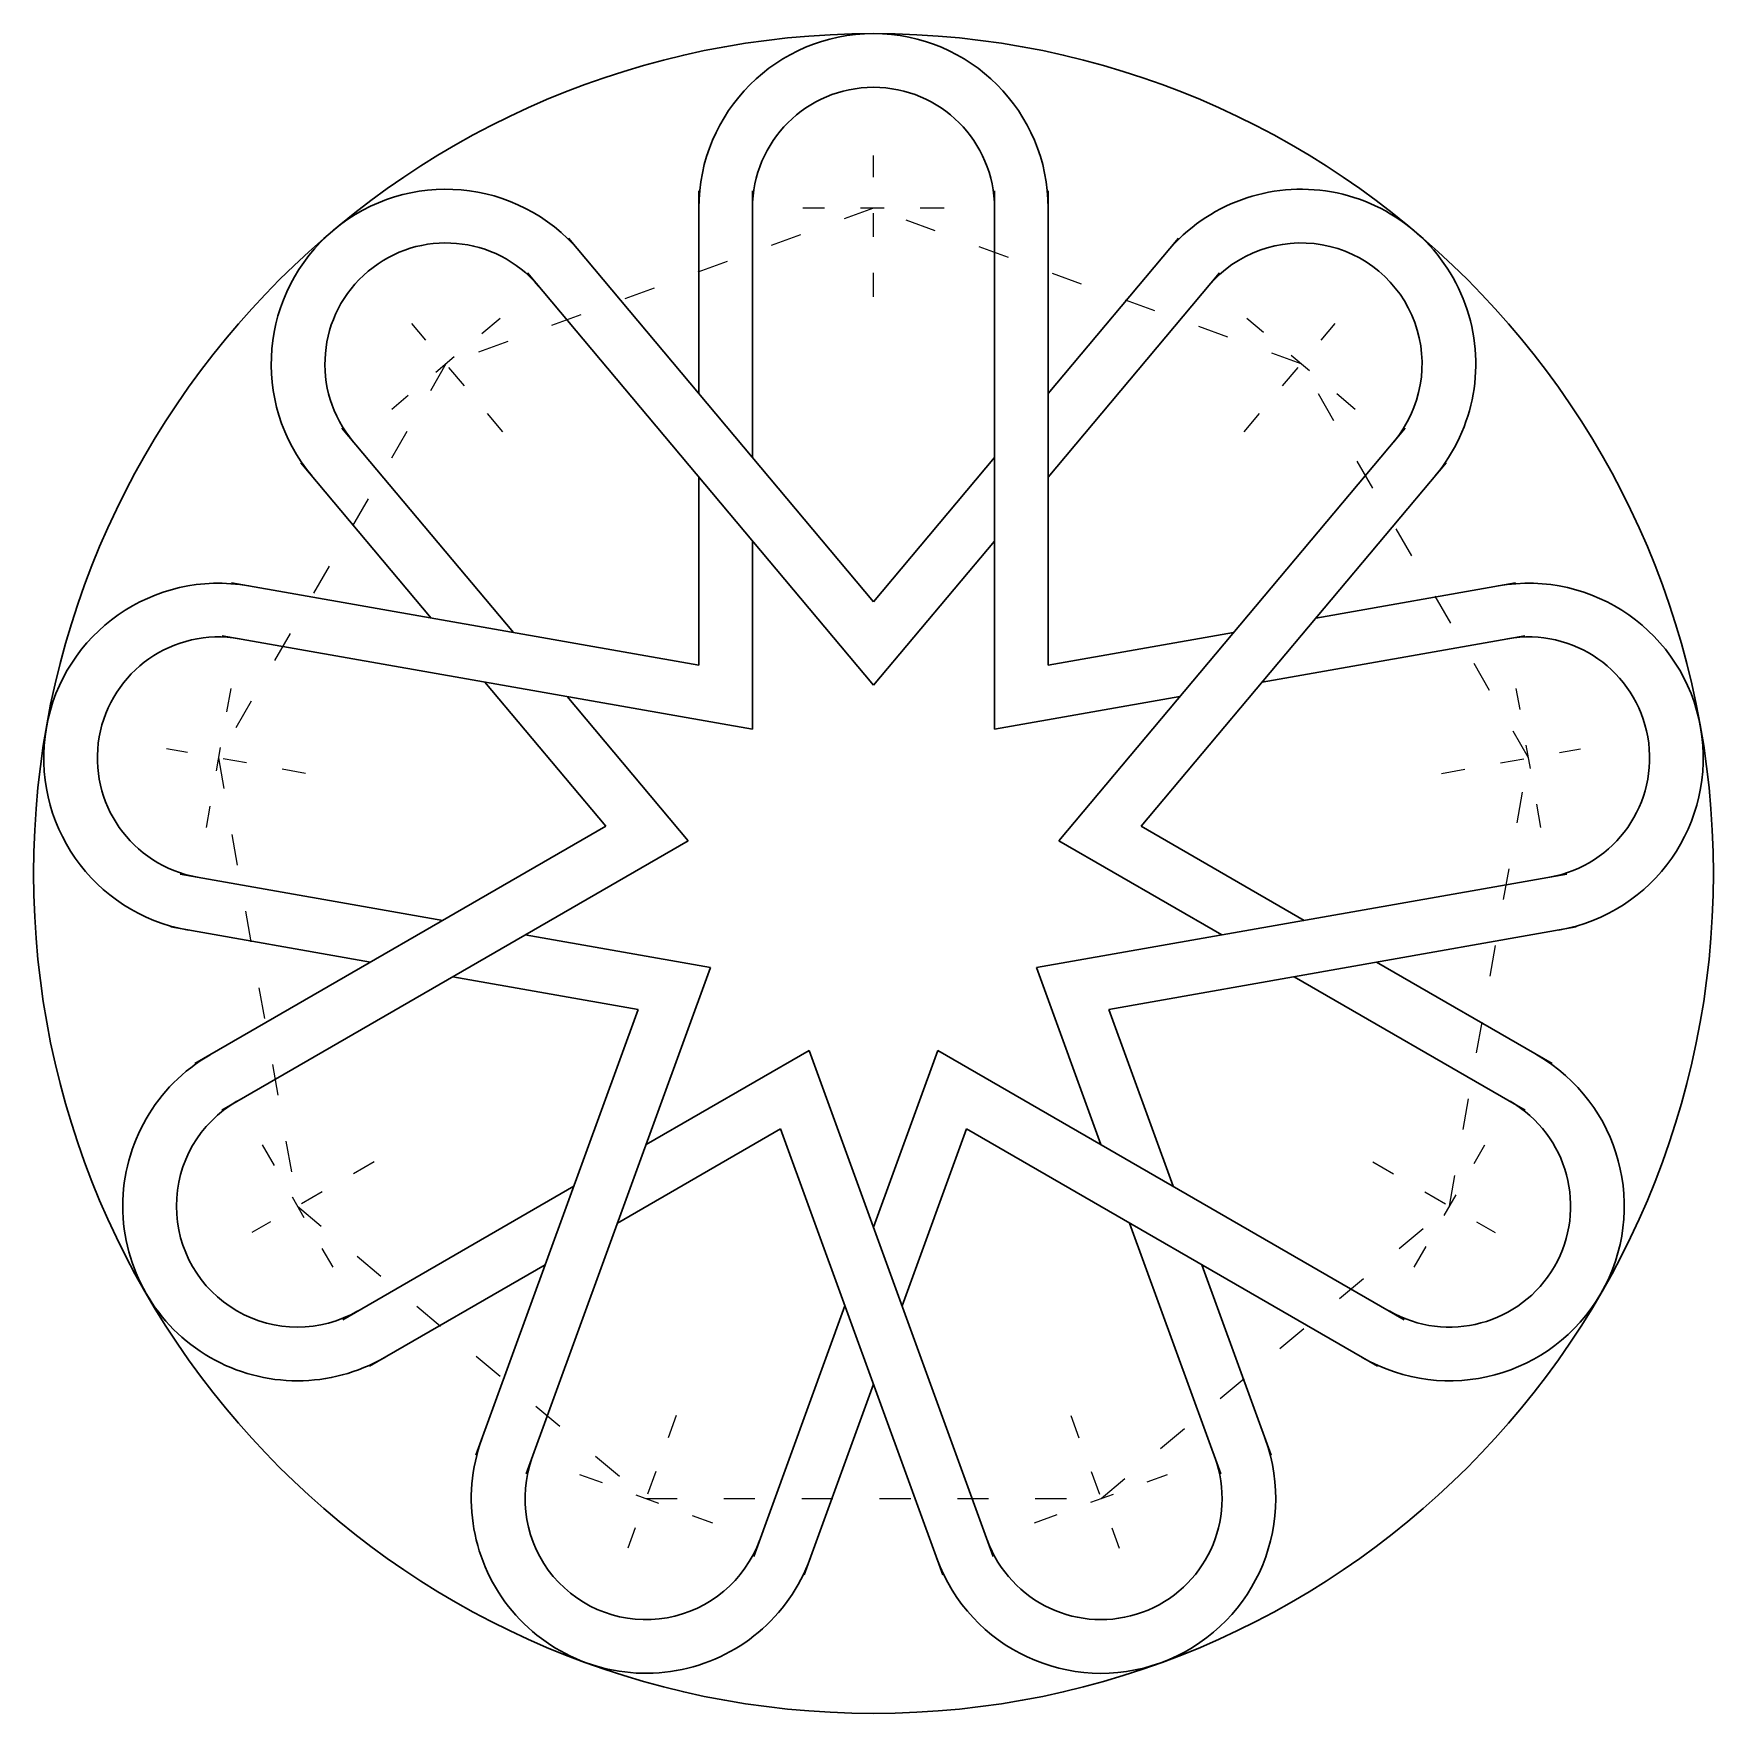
# Model space of a CAD drawing. Header units: millimetres. Extents: x 972 to 6943, y 1448 to 1632.
# Drawn here: x 5594.8 to 5679, y 1498 to 1582.1 of the extents above; entities that cross this region are included whole.
import ezdxf

# ---------------------------------------------------------------- set-up
doc = ezdxf.new("R2010")
doc.units = ezdxf.units.MM
doc.linetypes.add('ACAD_ISO03W100', pattern=[30, 12, -18])
doc.layers.add('contornos', color=7, linetype='Continuous', lineweight=30)
doc.layers.add('ejes', color=7, linetype='ACAD_ISO03W100')

msp = doc.modelspace()

# ---------------------------------------------------------------- linework, layer by layer
at = {"layer": 'contornos', "ltscale": 0.13}
for p, q in [((5628.123, 1564.112), (5628.123, 1574.27)), ((5630.812, 1560.907), (5630.812, 1574.27)), ((5642.937, 1547.291), (5642.937, 1574.27)), ((5645.626, 1550.497), (5645.626, 1574.27)), ((5636.874, 1553.682), (5621.594, 1571.893)), ((5645.626, 1564.112), (5652.155, 1571.893)), ((5636.874, 1549.498), (5619.533, 1570.164)), ((5645.626, 1559.928), (5654.216, 1570.164)), ((5618.835, 1552.134), (5610.245, 1562.371)), ((5646.162, 1541.704), (5663.503, 1562.371)), ((5614.714, 1552.861), (5608.185, 1560.642)), ((5636.874, 1553.682), (5642.937, 1560.907)), ((5650.283, 1542.431), (5665.564, 1560.642)), ((5628.123, 1550.497), (5628.123, 1559.928)), ((5630.812, 1547.291), (5630.812, 1556.722)), ((5636.874, 1549.498), (5642.937, 1556.722)), ((5628.123, 1550.497), (5604.711, 1554.625)), ((5659.035, 1552.861), (5669.038, 1554.625)), ((5630.812, 1547.291), (5604.244, 1551.976)), ((5645.626, 1550.497), (5654.914, 1552.134)), ((5656.345, 1549.656), (5669.505, 1551.976)), ((5623.466, 1542.431), (5617.404, 1549.656)), ((5627.587, 1541.704), (5621.525, 1548.929)), ((5642.937, 1547.291), (5652.224, 1548.929)), ((5623.466, 1542.431), (5602.878, 1530.545)), ((5627.587, 1541.704), (5604.223, 1528.215)), ((5646.162, 1541.704), (5654.329, 1536.989)), ((5650.283, 1542.431), (5658.45, 1537.716)), ((5615.298, 1537.716), (5602.138, 1540.036)), ((5645.042, 1535.351), (5671.61, 1540.036)), ((5611.675, 1535.623), (5601.671, 1537.387)), ((5628.707, 1535.351), (5619.419, 1536.989)), ((5648.666, 1533.259), (5672.077, 1537.387)), ((5628.707, 1535.351), (5619.48, 1510)), ((5645.042, 1535.351), (5648.267, 1526.489)), ((5662.074, 1535.623), (5670.871, 1530.545)), ((5625.083, 1533.259), (5615.796, 1534.897)), ((5657.953, 1534.897), (5669.526, 1528.215)), ((5625.083, 1533.259), (5616.952, 1510.92)), ((5648.666, 1533.259), (5651.891, 1524.397)), ((5633.649, 1531.205), (5625.481, 1526.489)), ((5633.649, 1531.205), (5642.876, 1505.853)), ((5640.1, 1531.205), (5636.874, 1522.342)), ((5640.1, 1531.205), (5663.464, 1517.715)), ((5632.218, 1527.272), (5624.05, 1522.557)), ((5632.218, 1527.272), (5640.348, 1504.933)), ((5641.531, 1527.272), (5638.306, 1518.41)), ((5641.531, 1527.272), (5662.119, 1515.386)), ((5621.858, 1524.397), (5610.285, 1517.715)), ((5649.699, 1522.557), (5654.269, 1510)), ((5620.426, 1520.465), (5611.63, 1515.386)), ((5653.323, 1520.465), (5656.797, 1510.92)), ((5635.443, 1518.41), (5630.873, 1505.853)), ((5636.874, 1514.478), (5633.4, 1504.933))]:
    msp.add_line(p, q, dxfattribs=at)
msp.add_circle((5636.874, 1540.067), 42.076, dxfattribs=at)
for centre, radius, start, end in [((5636.874, 1573.391), 8.752, 0, 180), ((5636.874, 1573.391), 6.062, 0, 180), ((5615.454, 1565.595), 8.752, 40, 220), ((5658.295, 1565.595), 8.752, 320, 140), ((5615.454, 1565.595), 6.062, 40, 220), ((5658.295, 1565.595), 6.062, 320, 140), ((5604.056, 1545.854), 8.752, 80, 260), ((5669.692, 1545.854), 8.752, 280, 100), ((5604.056, 1545.854), 6.062, 80, 260), ((5669.692, 1545.854), 6.062, 280, 100), ((5608.015, 1523.405), 8.752, 120, 300), ((5665.734, 1523.405), 8.752, 240, 60), ((5608.015, 1523.405), 6.062, 120, 300), ((5665.734, 1523.405), 6.062, 240, 60), ((5625.477, 1508.752), 8.752, 160, 340), ((5648.272, 1508.752), 8.752, 200, 20), ((5625.477, 1508.752), 6.062, 160, 340), ((5648.272, 1508.752), 6.062, 200, 20)]:
    msp.add_arc(centre, radius, start, end, dxfattribs=at)
at = {"layer": 'ejes', "ltscale": 0.1}
for p, q in [((5636.874, 1568.955), (5636.874, 1576.038)), ((5640.416, 1573.391), (5633.333, 1573.391)), ((5618.167, 1567.871), (5612.741, 1563.318)), ((5661.008, 1563.318), (5655.582, 1567.871)), ((5618.306, 1562.196), (5613.753, 1567.622)), ((5655.443, 1562.196), (5659.996, 1567.622)), ((5604.671, 1549.341), (5603.441, 1542.366)), ((5670.307, 1542.366), (5669.078, 1549.341)), ((5608.425, 1545.083), (5601.45, 1546.313)), ((5665.324, 1545.083), (5672.299, 1546.313)), ((5606.244, 1526.472), (5609.785, 1520.338)), ((5663.963, 1520.338), (5667.505, 1526.472)), ((5611.857, 1525.623), (5605.723, 1522.081)), ((5661.892, 1525.623), (5668.026, 1522.081)), ((5626.994, 1512.921), (5624.572, 1506.265)), ((5646.755, 1512.921), (5649.177, 1506.265)), ((5622.149, 1509.963), (5628.805, 1507.541)), ((5644.944, 1507.541), (5651.6, 1509.963))]:
    msp.add_line(p, q, dxfattribs=at)
at = {"layer": 'ejes', "ltscale": 0.13}
msp.add_lwpolyline([(5636.874, 1573.391), (5615.454, 1565.595), (5604.056, 1545.854), (5608.015, 1523.405), (5625.477, 1508.752), (5648.272, 1508.752), (5665.734, 1523.405), (5669.692, 1545.854), (5658.295, 1565.595)], close=True, dxfattribs=at)

doc.saveas('drawing.dxf')
